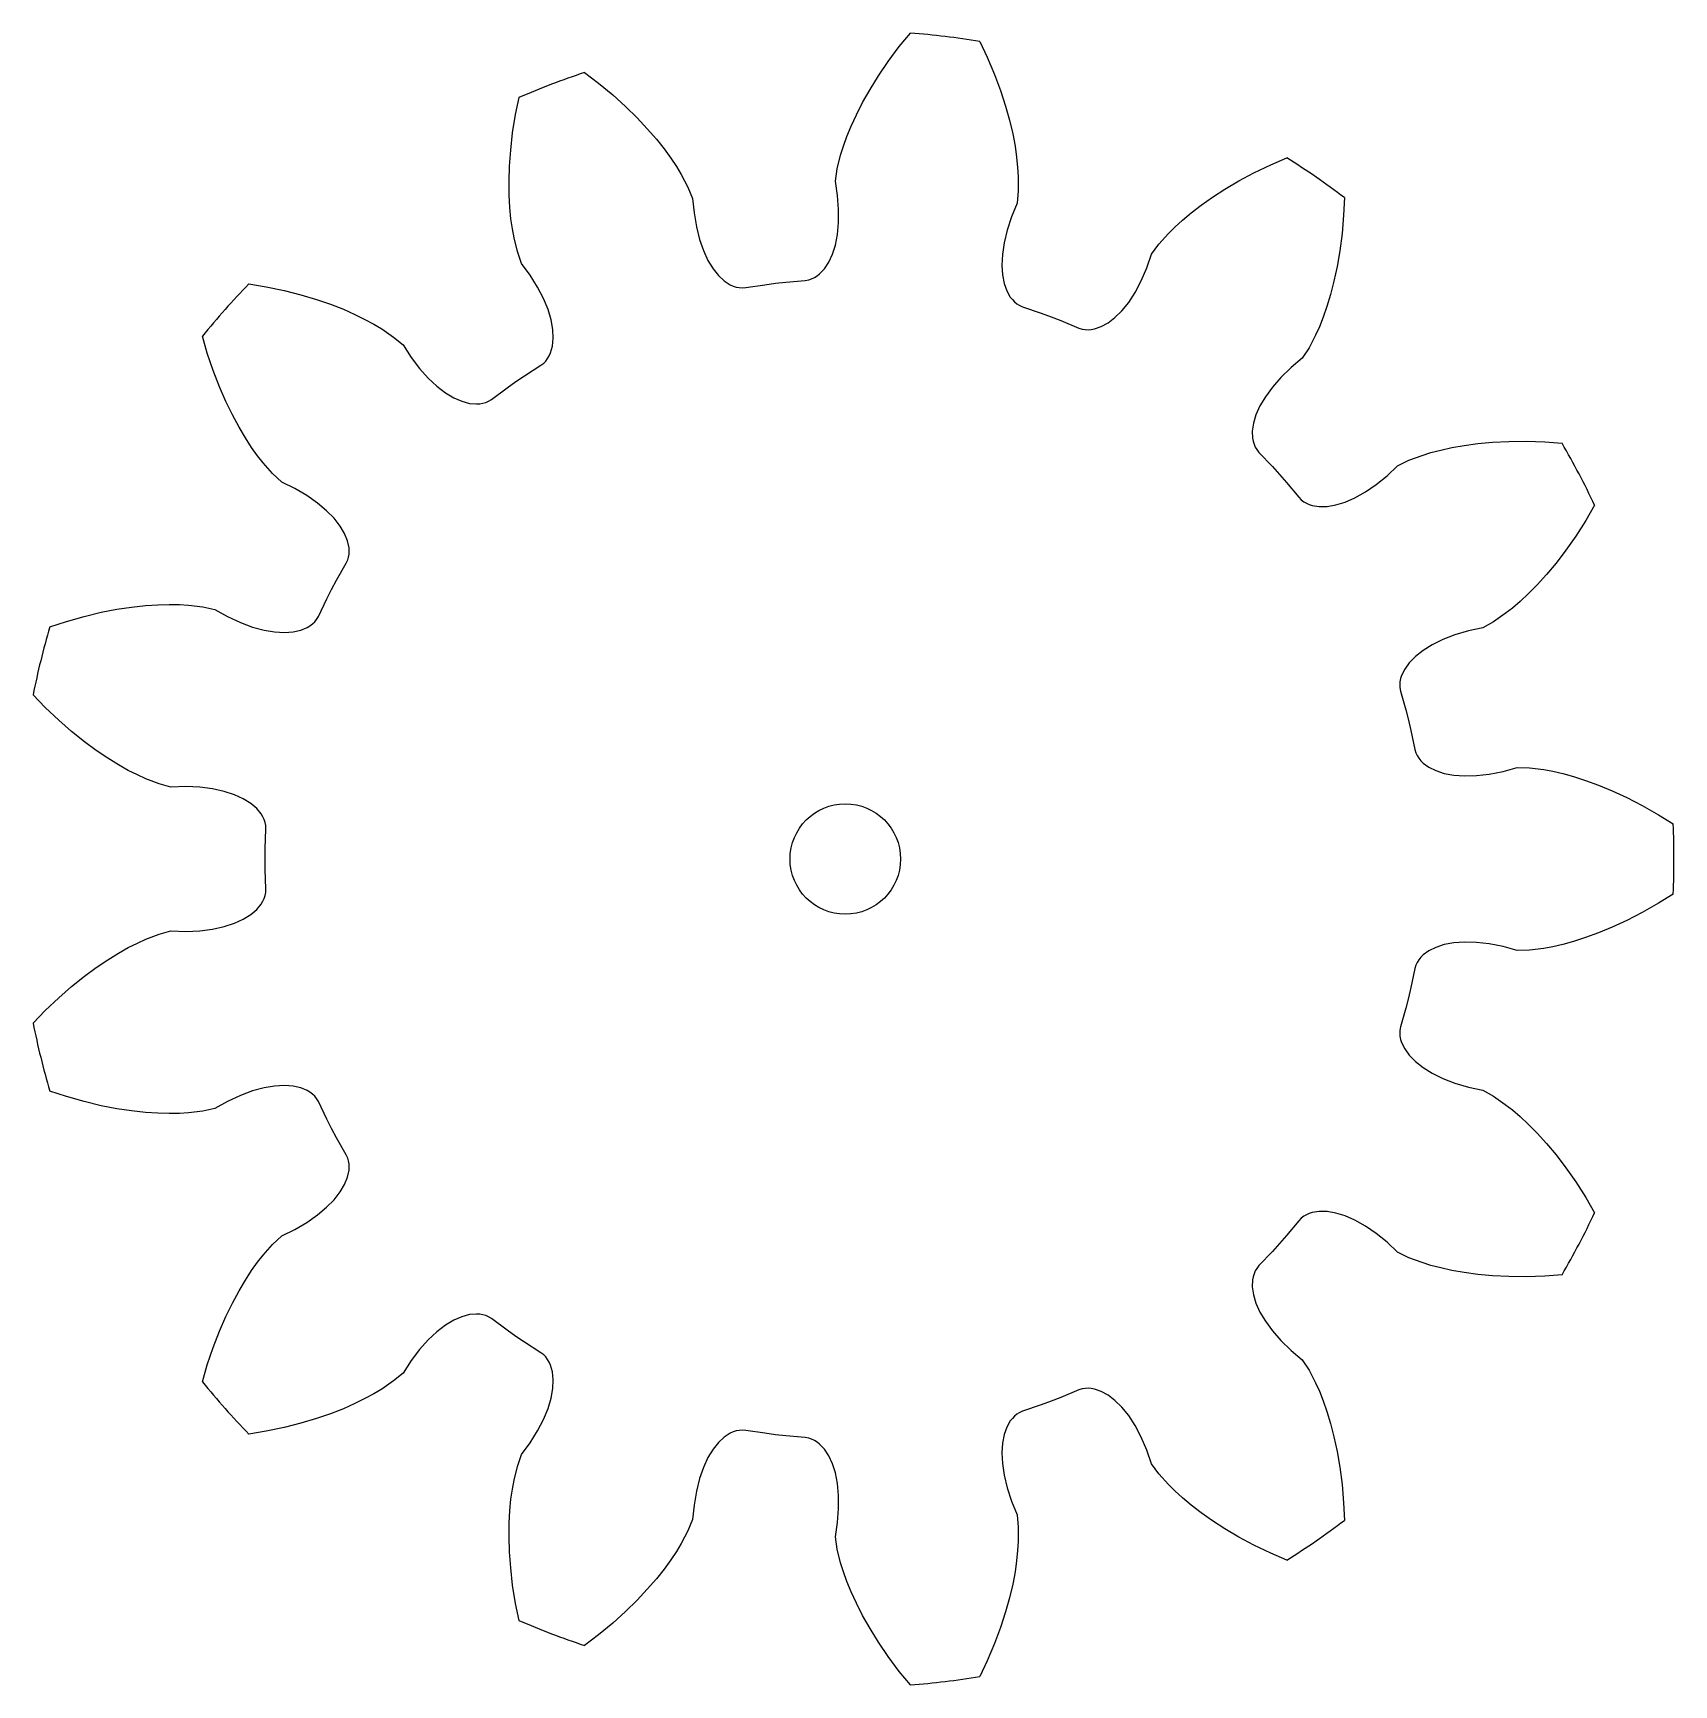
# Model space of a CAD drawing. Extents: x 14.1 to 29, y -7.5 to 7.5.
import ezdxf

# ---------------------------------------------------------------- set-up
doc = ezdxf.new("R2010")
doc.units = 0

msp = doc.modelspace()

# ---------------------------------------------------------------- linework, layer by layer
msp.add_circle((21.5, 0), 0.5)
msp.add_circle((21.5, 0), 0.5)
at = {"layer": 'layer0'}
for p, q in [((21.889, 7.219), (21.989, 7.354)), ((21.989, 7.354), (22.089, 7.477)), ((22.718, 7.4), (22.785, 7.257)), ((21.801, 7.09), (21.889, 7.219)), ((22.785, 7.257), (22.85, 7.102)), ((19.139, 7.119), (19.265, 7.023)), ((21.724, 6.965), (21.801, 7.09)), ((22.85, 7.102), (22.905, 6.956)), ((18.516, 6.738), (18.547, 6.894)), ((19.265, 7.023), (19.395, 6.916)), ((19.395, 6.916), (19.511, 6.812)), ((21.657, 6.848), (21.724, 6.965)), ((22.905, 6.956), (22.95, 6.816)), ((18.489, 6.573), (18.516, 6.738)), ((19.511, 6.812), (19.616, 6.709)), ((21.553, 6.633), (21.6, 6.736)), ((21.6, 6.736), (21.657, 6.848)), ((22.95, 6.816), (22.986, 6.687)), ((19.616, 6.709), (19.708, 6.611)), ((19.708, 6.611), (19.79, 6.517)), ((21.514, 6.539), (21.553, 6.633)), ((22.986, 6.687), (23.015, 6.565)), ((18.472, 6.417), (18.489, 6.573)), ((19.79, 6.517), (19.861, 6.428)), ((21.458, 6.372), (21.483, 6.452)), ((21.483, 6.452), (21.514, 6.539)), ((23.015, 6.565), (23.036, 6.453)), ((23.036, 6.453), (23.051, 6.352)), ((18.461, 6.271), (18.472, 6.417)), ((19.861, 6.428), (19.921, 6.345)), ((19.921, 6.345), (19.972, 6.268)), ((21.427, 6.247), (21.458, 6.372)), ((23.051, 6.352), (23.06, 6.26)), ((25.199, 6.211), (25.35, 6.284)), ((25.35, 6.284), (25.496, 6.347)), ((18.457, 6.137), (18.461, 6.271)), ((18.458, 6.012), (18.457, 6.137)), ((19.972, 6.268), (20.016, 6.197)), ((20.016, 6.197), (20.076, 6.083)), ((21.41, 6.137), (21.427, 6.247)), ((21.43, 6.006), (21.41, 6.137)), ((23.06, 6.26), (23.066, 6.177)), ((23.066, 6.177), (23.066, 6.048)), ((24.935, 6.063), (25.061, 6.138)), ((25.061, 6.138), (25.199, 6.211)), ((18.464, 5.898), (18.458, 6.012)), ((20.076, 6.083), (20.118, 5.98)), ((21.44, 5.878), (21.43, 6.006)), ((23.066, 6.048), (23.056, 5.937)), ((24.72, 5.918), (24.822, 5.99)), ((24.822, 5.99), (24.935, 6.063)), ((26.017, 5.987), (26.01, 5.828)), ((18.474, 5.796), (18.464, 5.898)), ((20.118, 5.98), (20.131, 5.848)), ((20.131, 5.848), (20.152, 5.722)), ((21.439, 5.761), (21.44, 5.878)), ((23.056, 5.937), (23.005, 5.814)), ((24.551, 5.783), (24.63, 5.849)), ((24.63, 5.849), (24.72, 5.918)), ((18.487, 5.705), (18.474, 5.796)), ((18.502, 5.623), (18.487, 5.705)), ((20.152, 5.722), (20.18, 5.608)), ((21.429, 5.654), (21.439, 5.761)), ((22.965, 5.693), (22.938, 5.579)), ((23.005, 5.814), (22.965, 5.693)), ((24.424, 5.662), (24.483, 5.721)), ((24.483, 5.721), (24.551, 5.783)), ((26.01, 5.828), (25.996, 5.661)), ((18.532, 5.498), (18.502, 5.623)), ((20.18, 5.608), (20.216, 5.507)), ((21.384, 5.474), (21.41, 5.558)), ((21.41, 5.558), (21.429, 5.654)), ((22.938, 5.579), (22.922, 5.473)), ((24.272, 5.475), (24.339, 5.566)), ((24.339, 5.566), (24.424, 5.662)), ((25.996, 5.661), (25.976, 5.506)), ((18.569, 5.392), (18.532, 5.498)), ((18.647, 5.285), (18.569, 5.392)), ((20.216, 5.507), (20.257, 5.418)), ((20.257, 5.418), (20.303, 5.343)), ((21.311, 5.343), (21.35, 5.403)), ((21.35, 5.403), (21.384, 5.474)), ((22.922, 5.473), (22.917, 5.375)), ((24.229, 5.35), (24.272, 5.475)), ((25.976, 5.506), (25.951, 5.362)), ((18.715, 5.177), (18.647, 5.285)), ((20.303, 5.343), (20.352, 5.281)), ((20.352, 5.281), (20.404, 5.233)), ((20.962, 5.222), (21.137, 5.238)), ((21.137, 5.238), (21.17, 5.243)), ((21.17, 5.243), (21.195, 5.252)), ((21.195, 5.252), (21.22, 5.263)), ((21.22, 5.263), (21.244, 5.278)), ((21.244, 5.278), (21.268, 5.297)), ((21.268, 5.297), (21.311, 5.343)), ((22.917, 5.375), (22.923, 5.287)), ((22.923, 5.287), (22.938, 5.21)), ((24.179, 5.233), (24.229, 5.35)), ((25.951, 5.362), (25.923, 5.23)), ((16.101, 5.206), (16.258, 5.18)), ((16.258, 5.18), (16.422, 5.146)), ((16.422, 5.146), (16.573, 5.107)), ((16.573, 5.107), (16.714, 5.065)), ((18.769, 5.073), (18.715, 5.177)), ((20.404, 5.233), (20.458, 5.198)), ((20.458, 5.198), (20.485, 5.186)), ((20.485, 5.186), (20.512, 5.177)), ((20.512, 5.177), (20.539, 5.172)), ((20.539, 5.172), (20.566, 5.17)), ((20.566, 5.17), (20.599, 5.172)), ((20.599, 5.172), (20.772, 5.199)), ((20.772, 5.199), (20.867, 5.212)), ((20.867, 5.212), (20.962, 5.222)), ((22.938, 5.21), (22.962, 5.143)), ((22.962, 5.143), (22.993, 5.087)), ((22.993, 5.087), (23.012, 5.064)), ((24.065, 5.039), (24.123, 5.129)), ((24.123, 5.129), (24.179, 5.233)), ((25.892, 5.109), (25.859, 5)), ((25.923, 5.23), (25.892, 5.109)), ((16.714, 5.065), (16.841, 5.021)), ((16.841, 5.021), (16.958, 4.976)), ((16.958, 4.976), (17.062, 4.93)), ((18.81, 4.973), (18.769, 5.073)), ((18.837, 4.88), (18.81, 4.973)), ((23.012, 5.064), (23.031, 5.043)), ((23.031, 5.043), (23.053, 5.026)), ((23.053, 5.026), (23.075, 5.012)), ((23.075, 5.012), (23.105, 4.999)), ((23.105, 4.999), (23.272, 4.942)), ((23.272, 4.942), (23.362, 4.909)), ((23.941, 4.901), (24.004, 4.963)), ((24.004, 4.963), (24.065, 5.039)), ((25.859, 5), (25.825, 4.904)), ((17.062, 4.93), (17.153, 4.885)), ((17.153, 4.885), (17.234, 4.84)), ((17.234, 4.84), (17.306, 4.798)), ((17.306, 4.798), (17.412, 4.724)), ((18.853, 4.793), (18.837, 4.88)), ((18.857, 4.714), (18.853, 4.793)), ((23.362, 4.909), (23.451, 4.874)), ((23.451, 4.874), (23.613, 4.806)), ((23.613, 4.806), (23.644, 4.796)), ((23.644, 4.796), (23.671, 4.792)), ((23.671, 4.792), (23.698, 4.79)), ((23.698, 4.79), (23.726, 4.793)), ((23.726, 4.793), (23.756, 4.798)), ((23.756, 4.798), (23.816, 4.819)), ((23.816, 4.819), (23.878, 4.853)), ((23.878, 4.853), (23.941, 4.901)), ((25.791, 4.818), (25.757, 4.742)), ((25.825, 4.904), (25.791, 4.818)), ((15.726, 4.58), (15.681, 4.732)), ((17.412, 4.724), (17.498, 4.653)), ((17.498, 4.653), (17.57, 4.541)), ((18.833, 4.582), (18.85, 4.643)), ((18.85, 4.643), (18.857, 4.714)), ((25.757, 4.742), (25.697, 4.628)), ((15.78, 4.421), (15.726, 4.58)), ((17.57, 4.541), (17.647, 4.44)), ((18.745, 4.469), (18.771, 4.489)), ((18.771, 4.489), (18.79, 4.508)), ((18.79, 4.508), (18.806, 4.53)), ((18.806, 4.53), (18.821, 4.555)), ((18.821, 4.555), (18.833, 4.582)), ((25.636, 4.534), (25.535, 4.449)), ((25.697, 4.628), (25.636, 4.534)), ((15.836, 4.275), (15.78, 4.421)), ((17.647, 4.44), (17.725, 4.352)), ((17.725, 4.352), (17.804, 4.279)), ((18.518, 4.321), (18.597, 4.374)), ((18.597, 4.374), (18.745, 4.469)), ((25.443, 4.36), (25.366, 4.272)), ((25.535, 4.449), (25.443, 4.36)), ((15.895, 4.141), (15.836, 4.275)), ((17.804, 4.279), (17.881, 4.22)), ((17.881, 4.22), (17.957, 4.175)), ((18.298, 4.161), (18.44, 4.266)), ((18.44, 4.266), (18.518, 4.321)), ((25.366, 4.272), (25.303, 4.185)), ((15.954, 4.02), (15.895, 4.141)), ((17.957, 4.175), (18.029, 4.143)), ((18.029, 4.143), (18.098, 4.124)), ((18.098, 4.124), (18.162, 4.119)), ((18.162, 4.119), (18.191, 4.12)), ((18.191, 4.12), (18.219, 4.125)), ((18.219, 4.125), (18.246, 4.133)), ((18.246, 4.133), (18.27, 4.144)), ((18.27, 4.144), (18.298, 4.161)), ((25.253, 4.101), (25.217, 4.02)), ((25.303, 4.185), (25.253, 4.101)), ((16.013, 3.909), (15.954, 4.02)), ((16.071, 3.812), (16.013, 3.909)), ((25.195, 3.945), (25.184, 3.874)), ((25.217, 4.02), (25.195, 3.945)), ((16.127, 3.726), (16.071, 3.812)), ((25.184, 3.874), (25.186, 3.81)), ((25.186, 3.81), (25.192, 3.781)), ((25.192, 3.781), (25.2, 3.754)), ((25.2, 3.754), (25.211, 3.729)), ((26.989, 3.724), (27.101, 3.744)), ((27.101, 3.744), (27.225, 3.761)), ((27.225, 3.761), (27.359, 3.773)), ((27.359, 3.773), (27.506, 3.78)), ((27.506, 3.78), (27.662, 3.781)), ((27.662, 3.781), (27.83, 3.775)), ((27.83, 3.775), (27.988, 3.763)), ((16.181, 3.651), (16.127, 3.726)), ((16.232, 3.586), (16.181, 3.651)), ((25.211, 3.729), (25.224, 3.706)), ((25.224, 3.706), (25.244, 3.68)), ((25.244, 3.68), (25.366, 3.552)), ((26.499, 3.56), (26.6, 3.609)), ((26.6, 3.609), (26.721, 3.654)), ((26.721, 3.654), (26.8, 3.679)), ((26.8, 3.679), (26.889, 3.702)), ((26.889, 3.702), (26.989, 3.724)), ((16.317, 3.489), (16.232, 3.586)), ((16.399, 3.412), (16.317, 3.489)), ((25.366, 3.552), (25.43, 3.481)), ((25.43, 3.481), (25.492, 3.409)), ((26.304, 3.389), (26.403, 3.469)), ((26.403, 3.469), (26.499, 3.56)), ((16.518, 3.354), (16.399, 3.412)), ((16.628, 3.29), (16.518, 3.354)), ((25.492, 3.409), (25.604, 3.274)), ((26.113, 3.27), (26.207, 3.323)), ((26.207, 3.323), (26.304, 3.389)), ((16.724, 3.222), (16.628, 3.29)), ((16.806, 3.153), (16.724, 3.222)), ((16.874, 3.084), (16.806, 3.153)), ((25.604, 3.274), (25.627, 3.25)), ((25.627, 3.25), (25.649, 3.234)), ((25.649, 3.234), (25.673, 3.22)), ((25.673, 3.22), (25.699, 3.209)), ((25.699, 3.209), (25.727, 3.2)), ((25.727, 3.2), (25.79, 3.19)), ((25.79, 3.19), (25.861, 3.192)), ((25.861, 3.192), (25.939, 3.206)), ((25.939, 3.206), (26.023, 3.231)), ((26.023, 3.231), (26.113, 3.27)), ((28.282, 3.202), (28.202, 3.065)), ((16.929, 3.014), (16.874, 3.084)), ((16.969, 2.946), (16.929, 3.014)), ((28.202, 3.065), (28.112, 2.923)), ((16.996, 2.88), (16.969, 2.946)), ((17.009, 2.818), (16.996, 2.88)), ((28.112, 2.923), (28.022, 2.795)), ((16.984, 2.677), (16.997, 2.707)), ((16.997, 2.707), (17.005, 2.732)), ((17.005, 2.732), (17.009, 2.759)), ((17.011, 2.788), (17.009, 2.818)), ((17.009, 2.759), (17.011, 2.788)), ((28.022, 2.795), (27.933, 2.679)), ((16.896, 2.524), (16.984, 2.677)), ((27.847, 2.575), (27.763, 2.483)), ((27.933, 2.679), (27.847, 2.575)), ((16.808, 2.355), (16.851, 2.44)), ((16.851, 2.44), (16.896, 2.524)), ((27.683, 2.402), (27.609, 2.332)), ((27.763, 2.483), (27.683, 2.402)), ((14.764, 2.233), (14.908, 2.261)), ((14.908, 2.261), (15.041, 2.281)), ((15.041, 2.281), (15.166, 2.295)), ((15.166, 2.295), (15.279, 2.302)), ((15.279, 2.302), (15.381, 2.305)), ((15.381, 2.305), (15.473, 2.304)), ((15.473, 2.304), (15.556, 2.299)), ((15.556, 2.299), (15.685, 2.284)), ((15.685, 2.284), (15.794, 2.26)), ((15.794, 2.26), (15.909, 2.195)), ((16.731, 2.196), (16.808, 2.355)), ((27.539, 2.272), (27.473, 2.221)), ((27.609, 2.332), (27.539, 2.272)), ((14.3, 2.101), (14.451, 2.15)), ((14.451, 2.15), (14.612, 2.196)), ((14.612, 2.196), (14.764, 2.233)), ((15.909, 2.195), (16.025, 2.141)), ((16.025, 2.141), (16.135, 2.1)), ((16.135, 2.1), (16.239, 2.071)), ((16.571, 2.071), (16.63, 2.096)), ((16.63, 2.096), (16.655, 2.111)), ((16.655, 2.111), (16.678, 2.128)), ((16.678, 2.128), (16.698, 2.147)), ((16.698, 2.147), (16.715, 2.168)), ((16.715, 2.168), (16.731, 2.196)), ((27.367, 2.147), (27.269, 2.092)), ((27.473, 2.221), (27.367, 2.147)), ((16.239, 2.071), (16.335, 2.055)), ((16.335, 2.055), (16.423, 2.05)), ((16.423, 2.05), (16.502, 2.056)), ((16.502, 2.056), (16.571, 2.071)), ((26.908, 1.986), (26.812, 1.939)), ((27.018, 2.028), (26.908, 1.986)), ((27.14, 2.064), (27.018, 2.028)), ((27.269, 2.092), (27.14, 2.064)), ((26.66, 1.832), (26.604, 1.776)), ((26.729, 1.887), (26.66, 1.832)), ((26.812, 1.939), (26.729, 1.887)), ((26.535, 1.661), (26.526, 1.633)), ((26.563, 1.718), (26.535, 1.661)), ((26.604, 1.776), (26.563, 1.718)), ((26.52, 1.605), (26.518, 1.577)), ((26.518, 1.577), (26.52, 1.551)), ((26.526, 1.633), (26.52, 1.605)), ((26.52, 1.551), (26.526, 1.518)), ((26.526, 1.518), (26.574, 1.349)), ((14.259, 1.372), (14.149, 1.486)), ((14.381, 1.256), (14.259, 1.372)), ((26.574, 1.349), (26.597, 1.256)), ((14.498, 1.153), (14.381, 1.256)), ((26.597, 1.256), (26.619, 1.163)), ((14.613, 1.061), (14.498, 1.153)), ((14.721, 0.982), (14.613, 1.061)), ((26.619, 1.163), (26.656, 0.991)), ((14.825, 0.912), (14.721, 0.982)), ((14.922, 0.852), (14.825, 0.912)), ((26.656, 0.991), (26.665, 0.96)), ((26.665, 0.96), (26.677, 0.936)), ((26.677, 0.936), (26.691, 0.912)), ((26.691, 0.912), (26.709, 0.89)), ((15.011, 0.802), (14.922, 0.852)), ((15.093, 0.761), (15.011, 0.802)), ((15.169, 0.727), (15.093, 0.761)), ((26.709, 0.89), (26.73, 0.869)), ((26.73, 0.869), (26.781, 0.831)), ((26.781, 0.831), (26.845, 0.8)), ((26.845, 0.8), (26.92, 0.775)), ((26.92, 0.775), (27.007, 0.759)), ((27.007, 0.759), (27.104, 0.752)), ((27.104, 0.752), (27.212, 0.755)), ((27.212, 0.755), (27.328, 0.768)), ((27.328, 0.768), (27.453, 0.793)), ((27.453, 0.793), (27.581, 0.829)), ((27.581, 0.829), (27.693, 0.825)), ((27.693, 0.825), (27.821, 0.81)), ((27.821, 0.81), (27.903, 0.794)), ((27.903, 0.794), (27.993, 0.774)), ((27.993, 0.774), (28.091, 0.747)), ((15.29, 0.681), (15.169, 0.727)), ((15.397, 0.651), (15.29, 0.681)), ((15.53, 0.655), (15.397, 0.651)), ((15.657, 0.649), (15.53, 0.655)), ((15.774, 0.634), (15.657, 0.649)), ((15.879, 0.611), (15.774, 0.634)), ((15.971, 0.581), (15.879, 0.611)), ((28.091, 0.747), (28.199, 0.712)), ((28.199, 0.712), (28.317, 0.669)), ((28.317, 0.669), (28.441, 0.618)), ((28.441, 0.618), (28.574, 0.556)), ((16.051, 0.544), (15.971, 0.581)), ((16.119, 0.503), (16.051, 0.544)), ((16.173, 0.457), (16.119, 0.503)), ((16.214, 0.408), (16.173, 0.457)), ((28.574, 0.556), (28.713, 0.484)), ((28.713, 0.484), (28.859, 0.401)), ((16.229, 0.382), (16.214, 0.408)), ((16.241, 0.357), (16.229, 0.382)), ((16.25, 0.33), (16.241, 0.357)), ((16.255, 0.304), (16.25, 0.33)), ((16.257, 0.271), (16.255, 0.304)), ((28.859, 0.401), (28.993, 0.317)), ((16.251, 0.096), (16.257, 0.271)), ((16.25, 0), (16.251, 0.096)), ((16.251, -0.096), (16.25, 0)), ((16.257, -0.271), (16.251, -0.096)), ((16.255, -0.304), (16.257, -0.271)), ((16.173, -0.457), (16.214, -0.408)), ((16.214, -0.408), (16.229, -0.382)), ((16.229, -0.382), (16.241, -0.357)), ((16.241, -0.357), (16.25, -0.33)), ((16.25, -0.33), (16.255, -0.304)), ((28.859, -0.401), (28.713, -0.484)), ((28.993, -0.317), (28.859, -0.401)), ((15.879, -0.611), (15.971, -0.581)), ((15.971, -0.581), (16.051, -0.544)), ((16.051, -0.544), (16.119, -0.503)), ((16.119, -0.503), (16.173, -0.457)), ((28.574, -0.556), (28.441, -0.618)), ((28.713, -0.484), (28.574, -0.556)), ((15.093, -0.761), (15.169, -0.727)), ((15.169, -0.727), (15.29, -0.681)), ((15.29, -0.681), (15.397, -0.651)), ((15.397, -0.651), (15.53, -0.655)), ((15.53, -0.655), (15.657, -0.649)), ((15.657, -0.649), (15.774, -0.634)), ((15.774, -0.634), (15.879, -0.611)), ((28.091, -0.747), (27.993, -0.774)), ((28.199, -0.712), (28.091, -0.747)), ((28.317, -0.669), (28.199, -0.712)), ((28.441, -0.618), (28.317, -0.669)), ((14.825, -0.912), (14.922, -0.852)), ((14.922, -0.852), (15.011, -0.802)), ((15.011, -0.802), (15.093, -0.761)), ((26.709, -0.89), (26.691, -0.912)), ((26.73, -0.869), (26.709, -0.89)), ((26.781, -0.831), (26.73, -0.869)), ((26.845, -0.8), (26.781, -0.831)), ((26.92, -0.775), (26.845, -0.8)), ((27.007, -0.759), (26.92, -0.775)), ((27.104, -0.752), (27.007, -0.759)), ((27.212, -0.755), (27.104, -0.752)), ((27.328, -0.768), (27.212, -0.755)), ((27.453, -0.793), (27.328, -0.768)), ((27.581, -0.829), (27.453, -0.793)), ((27.693, -0.825), (27.581, -0.829)), ((27.821, -0.81), (27.693, -0.825)), ((27.903, -0.794), (27.821, -0.81)), ((27.993, -0.774), (27.903, -0.794)), ((14.613, -1.061), (14.721, -0.982)), ((14.721, -0.982), (14.825, -0.912)), ((26.656, -0.991), (26.619, -1.163)), ((26.665, -0.96), (26.656, -0.991)), ((26.677, -0.936), (26.665, -0.96)), ((26.691, -0.912), (26.677, -0.936)), ((14.381, -1.256), (14.498, -1.153)), ((14.498, -1.153), (14.613, -1.061)), ((26.619, -1.163), (26.597, -1.256)), ((14.259, -1.372), (14.381, -1.256)), ((26.597, -1.256), (26.574, -1.349)), ((14.149, -1.486), (14.259, -1.372)), ((26.574, -1.349), (26.526, -1.518)), ((26.52, -1.551), (26.518, -1.577)), ((26.518, -1.577), (26.52, -1.605)), ((26.526, -1.518), (26.52, -1.551)), ((26.52, -1.605), (26.526, -1.633)), ((26.526, -1.633), (26.535, -1.661)), ((26.535, -1.661), (26.563, -1.718)), ((26.563, -1.718), (26.604, -1.776)), ((26.604, -1.776), (26.66, -1.832)), ((26.66, -1.832), (26.729, -1.887)), ((26.729, -1.887), (26.812, -1.939)), ((26.812, -1.939), (26.908, -1.986)), ((16.239, -2.071), (16.135, -2.1)), ((16.335, -2.055), (16.239, -2.071)), ((16.423, -2.05), (16.335, -2.055)), ((16.502, -2.056), (16.423, -2.05)), ((16.571, -2.071), (16.502, -2.056)), ((16.63, -2.096), (16.571, -2.071)), ((26.908, -1.986), (27.018, -2.028)), ((27.018, -2.028), (27.14, -2.064)), ((27.14, -2.064), (27.269, -2.092)), ((27.269, -2.092), (27.367, -2.147)), ((14.451, -2.15), (14.3, -2.101)), ((14.612, -2.196), (14.451, -2.15)), ((14.764, -2.233), (14.612, -2.196)), ((14.908, -2.261), (14.764, -2.233)), ((15.909, -2.195), (15.794, -2.26)), ((16.025, -2.141), (15.909, -2.195)), ((16.135, -2.1), (16.025, -2.141)), ((16.655, -2.111), (16.63, -2.096)), ((16.678, -2.128), (16.655, -2.111)), ((16.698, -2.147), (16.678, -2.128)), ((16.715, -2.168), (16.698, -2.147)), ((16.731, -2.196), (16.715, -2.168)), ((16.808, -2.355), (16.731, -2.196)), ((27.367, -2.147), (27.473, -2.221)), ((27.473, -2.221), (27.539, -2.272)), ((15.041, -2.281), (14.908, -2.261)), ((15.166, -2.295), (15.041, -2.281)), ((15.279, -2.302), (15.166, -2.295)), ((15.381, -2.305), (15.279, -2.302)), ((15.473, -2.304), (15.381, -2.305)), ((15.556, -2.299), (15.473, -2.304)), ((15.685, -2.284), (15.556, -2.299)), ((15.794, -2.26), (15.685, -2.284)), ((16.851, -2.44), (16.808, -2.355)), ((27.539, -2.272), (27.609, -2.332)), ((27.609, -2.332), (27.683, -2.402)), ((16.896, -2.524), (16.851, -2.44)), ((16.984, -2.677), (16.896, -2.524)), ((27.683, -2.402), (27.763, -2.483)), ((27.763, -2.483), (27.847, -2.575)), ((16.997, -2.707), (16.984, -2.677)), ((27.847, -2.575), (27.933, -2.679)), ((27.933, -2.679), (28.022, -2.795)), ((16.996, -2.88), (17.009, -2.818)), ((17.005, -2.732), (16.997, -2.707)), ((17.009, -2.759), (17.005, -2.732)), ((17.011, -2.788), (17.009, -2.759)), ((17.009, -2.818), (17.011, -2.788)), ((28.022, -2.795), (28.112, -2.923)), ((16.929, -3.014), (16.969, -2.946)), ((16.969, -2.946), (16.996, -2.88)), ((28.112, -2.923), (28.202, -3.065)), ((16.806, -3.153), (16.874, -3.084)), ((16.874, -3.084), (16.929, -3.014)), ((28.202, -3.065), (28.282, -3.202)), ((16.518, -3.354), (16.628, -3.29)), ((16.628, -3.29), (16.724, -3.222)), ((16.724, -3.222), (16.806, -3.153)), ((25.604, -3.274), (25.492, -3.409)), ((25.627, -3.25), (25.604, -3.274)), ((25.649, -3.234), (25.627, -3.25)), ((25.673, -3.22), (25.649, -3.234)), ((25.699, -3.209), (25.673, -3.22)), ((25.727, -3.2), (25.699, -3.209)), ((25.79, -3.19), (25.727, -3.2)), ((25.861, -3.192), (25.79, -3.19)), ((25.939, -3.206), (25.861, -3.192)), ((26.023, -3.231), (25.939, -3.206)), ((26.113, -3.27), (26.023, -3.231)), ((26.207, -3.323), (26.113, -3.27)), ((16.317, -3.489), (16.399, -3.412)), ((16.399, -3.412), (16.518, -3.354)), ((25.492, -3.409), (25.43, -3.481)), ((26.304, -3.389), (26.207, -3.323)), ((26.403, -3.469), (26.304, -3.389)), ((16.181, -3.651), (16.232, -3.586)), ((16.232, -3.586), (16.317, -3.489)), ((25.366, -3.552), (25.244, -3.68)), ((25.43, -3.481), (25.366, -3.552)), ((26.499, -3.56), (26.403, -3.469)), ((26.6, -3.609), (26.499, -3.56)), ((16.071, -3.812), (16.127, -3.726)), ((16.127, -3.726), (16.181, -3.651)), ((25.211, -3.729), (25.2, -3.754)), ((25.224, -3.706), (25.211, -3.729)), ((25.244, -3.68), (25.224, -3.706)), ((26.721, -3.654), (26.6, -3.609)), ((26.8, -3.679), (26.721, -3.654)), ((26.889, -3.702), (26.8, -3.679)), ((26.989, -3.724), (26.889, -3.702)), ((27.101, -3.744), (26.989, -3.724)), ((16.013, -3.909), (16.071, -3.812)), ((25.186, -3.81), (25.184, -3.874)), ((25.184, -3.874), (25.195, -3.945)), ((25.192, -3.781), (25.186, -3.81)), ((25.2, -3.754), (25.192, -3.781)), ((27.225, -3.761), (27.101, -3.744)), ((27.359, -3.773), (27.225, -3.761)), ((27.506, -3.78), (27.359, -3.773)), ((27.662, -3.781), (27.506, -3.78)), ((27.83, -3.775), (27.662, -3.781)), ((27.988, -3.763), (27.83, -3.775)), ((15.895, -4.141), (15.954, -4.02)), ((15.954, -4.02), (16.013, -3.909)), ((25.195, -3.945), (25.217, -4.02)), ((25.217, -4.02), (25.253, -4.101)), ((15.836, -4.275), (15.895, -4.141)), ((17.957, -4.175), (17.881, -4.22)), ((18.029, -4.143), (17.957, -4.175)), ((18.098, -4.124), (18.029, -4.143)), ((18.162, -4.119), (18.098, -4.124)), ((18.191, -4.12), (18.162, -4.119)), ((18.219, -4.125), (18.191, -4.12)), ((18.246, -4.133), (18.219, -4.125)), ((18.27, -4.144), (18.246, -4.133)), ((18.298, -4.161), (18.27, -4.144)), ((18.44, -4.266), (18.298, -4.161)), ((25.253, -4.101), (25.303, -4.185)), ((25.303, -4.185), (25.366, -4.272)), ((15.78, -4.421), (15.836, -4.275)), ((17.804, -4.279), (17.725, -4.352)), ((17.881, -4.22), (17.804, -4.279)), ((18.518, -4.321), (18.44, -4.266)), ((18.597, -4.374), (18.518, -4.321)), ((25.366, -4.272), (25.443, -4.36)), ((15.726, -4.58), (15.78, -4.421)), ((17.647, -4.44), (17.57, -4.541)), ((17.725, -4.352), (17.647, -4.44)), ((18.745, -4.469), (18.597, -4.374)), ((18.771, -4.489), (18.745, -4.469)), ((25.443, -4.36), (25.535, -4.449)), ((25.535, -4.449), (25.636, -4.534)), ((15.681, -4.732), (15.726, -4.58)), ((17.57, -4.541), (17.498, -4.653)), ((18.79, -4.508), (18.771, -4.489)), ((18.806, -4.53), (18.79, -4.508)), ((18.821, -4.555), (18.806, -4.53)), ((18.833, -4.582), (18.821, -4.555)), ((18.85, -4.643), (18.833, -4.582)), ((25.636, -4.534), (25.697, -4.628)), ((25.697, -4.628), (25.757, -4.742)), ((17.412, -4.724), (17.306, -4.798)), ((17.498, -4.653), (17.412, -4.724)), ((18.857, -4.714), (18.85, -4.643)), ((18.853, -4.793), (18.857, -4.714)), ((25.757, -4.742), (25.791, -4.818)), ((17.062, -4.93), (16.958, -4.976)), ((17.153, -4.885), (17.062, -4.93)), ((17.234, -4.84), (17.153, -4.885)), ((17.306, -4.798), (17.234, -4.84)), ((18.81, -4.973), (18.837, -4.88)), ((18.837, -4.88), (18.853, -4.793)), ((23.362, -4.909), (23.272, -4.942)), ((23.451, -4.874), (23.362, -4.909)), ((23.613, -4.806), (23.451, -4.874)), ((23.644, -4.796), (23.613, -4.806)), ((23.671, -4.792), (23.644, -4.796)), ((23.698, -4.79), (23.671, -4.792)), ((23.726, -4.793), (23.698, -4.79)), ((23.756, -4.798), (23.726, -4.793)), ((23.816, -4.819), (23.756, -4.798)), ((23.878, -4.853), (23.816, -4.819)), ((23.941, -4.901), (23.878, -4.853)), ((24.004, -4.963), (23.941, -4.901)), ((25.791, -4.818), (25.825, -4.904)), ((25.825, -4.904), (25.859, -5)), ((16.714, -5.065), (16.573, -5.107)), ((16.841, -5.021), (16.714, -5.065)), ((16.958, -4.976), (16.841, -5.021)), ((18.715, -5.177), (18.769, -5.073)), ((18.769, -5.073), (18.81, -4.973)), ((23.012, -5.064), (22.993, -5.087)), ((23.031, -5.043), (23.012, -5.064)), ((23.053, -5.026), (23.031, -5.043)), ((23.075, -5.012), (23.053, -5.026)), ((23.105, -4.999), (23.075, -5.012)), ((23.272, -4.942), (23.105, -4.999)), ((24.065, -5.039), (24.004, -4.963)), ((24.123, -5.129), (24.065, -5.039)), ((25.859, -5), (25.892, -5.109)), ((16.258, -5.18), (16.101, -5.206)), ((16.422, -5.146), (16.258, -5.18)), ((16.573, -5.107), (16.422, -5.146)), ((18.647, -5.285), (18.715, -5.177)), ((20.404, -5.233), (20.352, -5.281)), ((20.458, -5.198), (20.404, -5.233)), ((20.485, -5.186), (20.458, -5.198)), ((20.512, -5.177), (20.485, -5.186)), ((20.539, -5.172), (20.512, -5.177)), ((20.566, -5.17), (20.539, -5.172)), ((20.599, -5.172), (20.566, -5.17)), ((20.772, -5.199), (20.599, -5.172)), ((20.867, -5.212), (20.772, -5.199)), ((20.962, -5.222), (20.867, -5.212)), ((21.137, -5.238), (20.962, -5.222)), ((22.938, -5.21), (22.923, -5.287)), ((22.962, -5.143), (22.938, -5.21)), ((22.993, -5.087), (22.962, -5.143)), ((24.179, -5.233), (24.123, -5.129)), ((24.229, -5.35), (24.179, -5.233)), ((25.892, -5.109), (25.923, -5.23)), ((25.923, -5.23), (25.951, -5.362)), ((18.569, -5.392), (18.647, -5.285)), ((20.303, -5.343), (20.257, -5.418)), ((20.352, -5.281), (20.303, -5.343)), ((21.17, -5.243), (21.137, -5.238)), ((21.195, -5.252), (21.17, -5.243)), ((21.22, -5.263), (21.195, -5.252)), ((21.244, -5.278), (21.22, -5.263)), ((21.268, -5.297), (21.244, -5.278)), ((21.311, -5.343), (21.268, -5.297)), ((21.35, -5.403), (21.311, -5.343)), ((22.923, -5.287), (22.917, -5.375)), ((22.917, -5.375), (22.922, -5.473)), ((24.272, -5.475), (24.229, -5.35)), ((25.951, -5.362), (25.976, -5.506)), ((18.502, -5.623), (18.532, -5.498)), ((18.532, -5.498), (18.569, -5.392)), ((20.216, -5.507), (20.18, -5.608)), ((20.257, -5.418), (20.216, -5.507)), ((21.384, -5.474), (21.35, -5.403)), ((21.41, -5.558), (21.384, -5.474)), ((22.922, -5.473), (22.938, -5.579)), ((24.339, -5.566), (24.272, -5.475)), ((25.976, -5.506), (25.996, -5.661)), ((18.487, -5.705), (18.502, -5.623)), ((20.18, -5.608), (20.152, -5.722)), ((21.429, -5.654), (21.41, -5.558)), ((21.439, -5.761), (21.429, -5.654)), ((22.938, -5.579), (22.965, -5.693)), ((24.424, -5.662), (24.339, -5.566)), ((24.483, -5.721), (24.424, -5.662)), ((25.996, -5.661), (26.01, -5.828)), ((18.464, -5.898), (18.474, -5.796)), ((18.474, -5.796), (18.487, -5.705)), ((20.152, -5.722), (20.131, -5.848)), ((21.44, -5.878), (21.439, -5.761)), ((22.965, -5.693), (23.005, -5.814)), ((23.005, -5.814), (23.056, -5.937)), ((24.551, -5.783), (24.483, -5.721)), ((24.63, -5.849), (24.551, -5.783)), ((26.01, -5.828), (26.017, -5.987)), ((18.458, -6.012), (18.464, -5.898)), ((20.118, -5.98), (20.076, -6.083)), ((20.131, -5.848), (20.118, -5.98)), ((21.43, -6.006), (21.44, -5.878)), ((23.056, -5.937), (23.066, -6.048)), ((24.72, -5.918), (24.63, -5.849)), ((24.822, -5.99), (24.72, -5.918)), ((18.457, -6.137), (18.458, -6.012)), ((20.076, -6.083), (20.016, -6.197)), ((21.41, -6.137), (21.43, -6.006)), ((23.066, -6.048), (23.066, -6.177)), ((24.935, -6.063), (24.822, -5.99)), ((25.061, -6.138), (24.935, -6.063)), ((18.461, -6.271), (18.457, -6.137)), ((18.472, -6.417), (18.461, -6.271)), ((19.972, -6.268), (19.921, -6.345)), ((20.016, -6.197), (19.972, -6.268)), ((21.427, -6.247), (21.41, -6.137)), ((21.458, -6.372), (21.427, -6.247)), ((23.06, -6.26), (23.051, -6.352)), ((23.066, -6.177), (23.06, -6.26)), ((25.199, -6.211), (25.061, -6.138)), ((25.35, -6.284), (25.199, -6.211)), ((18.489, -6.573), (18.472, -6.417)), ((19.861, -6.428), (19.79, -6.517)), ((19.921, -6.345), (19.861, -6.428)), ((21.483, -6.452), (21.458, -6.372)), ((23.051, -6.352), (23.036, -6.453)), ((25.496, -6.347), (25.35, -6.284)), ((18.516, -6.738), (18.489, -6.573)), ((19.79, -6.517), (19.708, -6.611)), ((21.514, -6.539), (21.483, -6.452)), ((21.553, -6.633), (21.514, -6.539)), ((23.015, -6.565), (22.986, -6.687)), ((23.036, -6.453), (23.015, -6.565)), ((19.616, -6.709), (19.511, -6.812)), ((19.708, -6.611), (19.616, -6.709)), ((21.6, -6.736), (21.553, -6.633)), ((22.986, -6.687), (22.95, -6.816)), ((18.547, -6.894), (18.516, -6.738)), ((19.511, -6.812), (19.395, -6.916)), ((21.657, -6.848), (21.6, -6.736)), ((21.724, -6.965), (21.657, -6.848)), ((22.95, -6.816), (22.905, -6.956)), ((19.265, -7.023), (19.139, -7.119)), ((19.395, -6.916), (19.265, -7.023)), ((21.801, -7.09), (21.724, -6.965)), ((22.905, -6.956), (22.85, -7.102)), ((21.889, -7.219), (21.801, -7.09)), ((22.85, -7.102), (22.785, -7.257)), ((21.989, -7.354), (21.889, -7.219)), ((22.785, -7.257), (22.718, -7.4)), ((22.089, -7.477), (21.989, -7.354))]:
    msp.add_line(p, q, dxfattribs=at)
for start, end in [(80.6555, 85.4984), (108.3478, 113.1907), (52.9632, 57.8061), (136.0401, 140.883), (25.2709, 30.1138), (163.7324, 168.5753), (357.5786, 362.4214), (191.4247, 196.2676), (329.8862, 334.7291), (219.117, 223.9599), (302.1939, 307.0368), (246.8093, 251.6522), (274.5016, 279.3445)]:
    msp.add_arc((21.5, 0), 7.5, start, end, dxfattribs=at)
at = {"layer": 'layer1'}
for p, q in [((21.889, 7.219), (21.989, 7.354)), ((21.989, 7.354), (22.089, 7.477)), ((22.718, 7.4), (22.785, 7.257)), ((21.801, 7.09), (21.889, 7.219)), ((22.785, 7.257), (22.85, 7.102)), ((19.139, 7.119), (19.265, 7.023)), ((21.724, 6.965), (21.801, 7.09)), ((22.85, 7.102), (22.905, 6.956)), ((18.516, 6.738), (18.547, 6.894)), ((19.265, 7.023), (19.395, 6.916)), ((19.395, 6.916), (19.511, 6.812)), ((21.657, 6.848), (21.724, 6.965)), ((22.905, 6.956), (22.95, 6.816)), ((18.489, 6.573), (18.516, 6.738)), ((19.511, 6.812), (19.616, 6.709)), ((21.553, 6.633), (21.6, 6.736)), ((21.6, 6.736), (21.657, 6.848)), ((22.95, 6.816), (22.986, 6.687)), ((19.616, 6.709), (19.708, 6.611)), ((19.708, 6.611), (19.79, 6.517)), ((21.514, 6.539), (21.553, 6.633)), ((22.986, 6.687), (23.015, 6.565)), ((18.472, 6.417), (18.489, 6.573)), ((19.79, 6.517), (19.861, 6.428)), ((21.458, 6.372), (21.483, 6.452)), ((21.483, 6.452), (21.514, 6.539)), ((23.015, 6.565), (23.036, 6.453)), ((23.036, 6.453), (23.051, 6.352)), ((18.461, 6.271), (18.472, 6.417)), ((19.861, 6.428), (19.921, 6.345)), ((19.921, 6.345), (19.972, 6.268)), ((21.427, 6.247), (21.458, 6.372)), ((23.051, 6.352), (23.06, 6.26)), ((25.199, 6.211), (25.35, 6.284)), ((25.35, 6.284), (25.496, 6.347)), ((18.457, 6.137), (18.461, 6.271)), ((18.458, 6.012), (18.457, 6.137)), ((19.972, 6.268), (20.016, 6.197)), ((20.016, 6.197), (20.076, 6.083)), ((21.41, 6.137), (21.427, 6.247)), ((21.43, 6.006), (21.41, 6.137)), ((23.06, 6.26), (23.066, 6.177)), ((23.066, 6.177), (23.066, 6.048)), ((24.935, 6.063), (25.061, 6.138)), ((25.061, 6.138), (25.199, 6.211)), ((18.464, 5.898), (18.458, 6.012)), ((20.076, 6.083), (20.118, 5.98)), ((21.44, 5.878), (21.43, 6.006)), ((23.066, 6.048), (23.056, 5.937)), ((24.72, 5.918), (24.822, 5.99)), ((24.822, 5.99), (24.935, 6.063)), ((26.017, 5.987), (26.01, 5.828)), ((18.474, 5.796), (18.464, 5.898)), ((20.118, 5.98), (20.131, 5.848)), ((20.131, 5.848), (20.152, 5.722)), ((21.439, 5.761), (21.44, 5.878)), ((23.056, 5.937), (23.005, 5.814)), ((24.551, 5.783), (24.63, 5.849)), ((24.63, 5.849), (24.72, 5.918)), ((18.487, 5.705), (18.474, 5.796)), ((18.502, 5.623), (18.487, 5.705)), ((20.152, 5.722), (20.18, 5.608)), ((21.429, 5.654), (21.439, 5.761)), ((22.965, 5.693), (22.938, 5.579)), ((23.005, 5.814), (22.965, 5.693)), ((24.424, 5.662), (24.483, 5.721)), ((24.483, 5.721), (24.551, 5.783)), ((26.01, 5.828), (25.996, 5.661)), ((18.532, 5.498), (18.502, 5.623)), ((20.18, 5.608), (20.216, 5.507)), ((21.384, 5.474), (21.41, 5.558)), ((21.41, 5.558), (21.429, 5.654)), ((22.938, 5.579), (22.922, 5.473)), ((24.272, 5.475), (24.339, 5.566)), ((24.339, 5.566), (24.424, 5.662)), ((25.996, 5.661), (25.976, 5.506)), ((18.569, 5.392), (18.532, 5.498)), ((18.647, 5.285), (18.569, 5.392)), ((20.216, 5.507), (20.257, 5.418)), ((20.257, 5.418), (20.303, 5.343)), ((21.311, 5.343), (21.35, 5.403)), ((21.35, 5.403), (21.384, 5.474)), ((22.922, 5.473), (22.917, 5.375)), ((24.229, 5.35), (24.272, 5.475)), ((25.976, 5.506), (25.951, 5.362)), ((18.715, 5.177), (18.647, 5.285)), ((20.303, 5.343), (20.352, 5.281)), ((20.352, 5.281), (20.404, 5.233)), ((20.962, 5.222), (21.137, 5.238)), ((21.137, 5.238), (21.17, 5.243)), ((21.17, 5.243), (21.195, 5.252)), ((21.195, 5.252), (21.22, 5.263)), ((21.22, 5.263), (21.244, 5.278)), ((21.244, 5.278), (21.268, 5.297)), ((21.268, 5.297), (21.311, 5.343)), ((22.917, 5.375), (22.923, 5.287)), ((22.923, 5.287), (22.938, 5.21)), ((24.179, 5.233), (24.229, 5.35)), ((25.951, 5.362), (25.923, 5.23)), ((16.101, 5.206), (16.258, 5.18)), ((16.258, 5.18), (16.422, 5.146)), ((16.422, 5.146), (16.573, 5.107)), ((16.573, 5.107), (16.714, 5.065)), ((18.769, 5.073), (18.715, 5.177)), ((20.404, 5.233), (20.458, 5.198)), ((20.458, 5.198), (20.485, 5.186)), ((20.485, 5.186), (20.512, 5.177)), ((20.512, 5.177), (20.539, 5.172)), ((20.539, 5.172), (20.566, 5.17)), ((20.566, 5.17), (20.599, 5.172)), ((20.599, 5.172), (20.772, 5.199)), ((20.772, 5.199), (20.867, 5.212)), ((20.867, 5.212), (20.962, 5.222)), ((22.938, 5.21), (22.962, 5.143)), ((22.962, 5.143), (22.993, 5.087)), ((22.993, 5.087), (23.012, 5.064)), ((24.065, 5.039), (24.123, 5.129)), ((24.123, 5.129), (24.179, 5.233)), ((25.892, 5.109), (25.859, 5)), ((25.923, 5.23), (25.892, 5.109)), ((16.714, 5.065), (16.841, 5.021)), ((16.841, 5.021), (16.958, 4.976)), ((16.958, 4.976), (17.062, 4.93)), ((18.81, 4.973), (18.769, 5.073)), ((18.837, 4.88), (18.81, 4.973)), ((23.012, 5.064), (23.031, 5.043)), ((23.031, 5.043), (23.053, 5.026)), ((23.053, 5.026), (23.075, 5.012)), ((23.075, 5.012), (23.105, 4.999)), ((23.105, 4.999), (23.272, 4.942)), ((23.272, 4.942), (23.362, 4.909)), ((23.941, 4.901), (24.004, 4.963)), ((24.004, 4.963), (24.065, 5.039)), ((25.859, 5), (25.825, 4.904)), ((17.062, 4.93), (17.153, 4.885)), ((17.153, 4.885), (17.234, 4.84)), ((17.234, 4.84), (17.306, 4.798)), ((17.306, 4.798), (17.412, 4.724)), ((18.853, 4.793), (18.837, 4.88)), ((18.857, 4.714), (18.853, 4.793)), ((23.362, 4.909), (23.451, 4.874)), ((23.451, 4.874), (23.613, 4.806)), ((23.613, 4.806), (23.644, 4.796)), ((23.644, 4.796), (23.671, 4.792)), ((23.671, 4.792), (23.698, 4.79)), ((23.698, 4.79), (23.726, 4.793)), ((23.726, 4.793), (23.756, 4.798)), ((23.756, 4.798), (23.816, 4.819)), ((23.816, 4.819), (23.878, 4.853)), ((23.878, 4.853), (23.941, 4.901)), ((25.791, 4.818), (25.757, 4.742)), ((25.825, 4.904), (25.791, 4.818)), ((15.726, 4.58), (15.681, 4.732)), ((17.412, 4.724), (17.498, 4.653)), ((17.498, 4.653), (17.57, 4.541)), ((18.833, 4.582), (18.85, 4.643)), ((18.85, 4.643), (18.857, 4.714)), ((25.757, 4.742), (25.697, 4.628)), ((15.78, 4.421), (15.726, 4.58)), ((17.57, 4.541), (17.647, 4.44)), ((18.745, 4.469), (18.771, 4.489)), ((18.771, 4.489), (18.79, 4.508)), ((18.79, 4.508), (18.806, 4.53)), ((18.806, 4.53), (18.821, 4.555)), ((18.821, 4.555), (18.833, 4.582)), ((25.636, 4.534), (25.535, 4.449)), ((25.697, 4.628), (25.636, 4.534)), ((15.836, 4.275), (15.78, 4.421)), ((17.647, 4.44), (17.725, 4.352)), ((17.725, 4.352), (17.804, 4.279)), ((18.518, 4.321), (18.597, 4.374)), ((18.597, 4.374), (18.745, 4.469)), ((25.443, 4.36), (25.366, 4.272)), ((25.535, 4.449), (25.443, 4.36)), ((15.895, 4.141), (15.836, 4.275)), ((17.804, 4.279), (17.881, 4.22)), ((17.881, 4.22), (17.957, 4.175)), ((18.298, 4.161), (18.44, 4.266)), ((18.44, 4.266), (18.518, 4.321)), ((25.366, 4.272), (25.303, 4.185)), ((15.954, 4.02), (15.895, 4.141)), ((17.957, 4.175), (18.029, 4.143)), ((18.029, 4.143), (18.098, 4.124)), ((18.098, 4.124), (18.162, 4.119)), ((18.162, 4.119), (18.191, 4.12)), ((18.191, 4.12), (18.219, 4.125)), ((18.219, 4.125), (18.246, 4.133)), ((18.246, 4.133), (18.27, 4.144)), ((18.27, 4.144), (18.298, 4.161)), ((25.253, 4.101), (25.217, 4.02)), ((25.303, 4.185), (25.253, 4.101)), ((16.013, 3.909), (15.954, 4.02)), ((16.071, 3.812), (16.013, 3.909)), ((25.195, 3.945), (25.184, 3.874)), ((25.217, 4.02), (25.195, 3.945)), ((16.127, 3.726), (16.071, 3.812)), ((25.184, 3.874), (25.186, 3.81)), ((25.186, 3.81), (25.192, 3.781)), ((25.192, 3.781), (25.2, 3.754)), ((25.2, 3.754), (25.211, 3.729)), ((26.989, 3.724), (27.101, 3.744)), ((27.101, 3.744), (27.225, 3.761)), ((27.225, 3.761), (27.359, 3.773)), ((27.359, 3.773), (27.506, 3.78)), ((27.506, 3.78), (27.662, 3.781)), ((27.662, 3.781), (27.83, 3.775)), ((27.83, 3.775), (27.988, 3.763)), ((16.181, 3.651), (16.127, 3.726)), ((16.232, 3.586), (16.181, 3.651)), ((25.211, 3.729), (25.224, 3.706)), ((25.224, 3.706), (25.244, 3.68)), ((25.244, 3.68), (25.366, 3.552)), ((26.499, 3.56), (26.6, 3.609)), ((26.6, 3.609), (26.721, 3.654)), ((26.721, 3.654), (26.8, 3.679)), ((26.8, 3.679), (26.889, 3.702)), ((26.889, 3.702), (26.989, 3.724)), ((16.317, 3.489), (16.232, 3.586)), ((16.399, 3.412), (16.317, 3.489)), ((25.366, 3.552), (25.43, 3.481)), ((25.43, 3.481), (25.492, 3.409)), ((26.304, 3.389), (26.403, 3.469)), ((26.403, 3.469), (26.499, 3.56)), ((16.518, 3.354), (16.399, 3.412)), ((16.628, 3.29), (16.518, 3.354)), ((25.492, 3.409), (25.604, 3.274)), ((26.113, 3.27), (26.207, 3.323)), ((26.207, 3.323), (26.304, 3.389)), ((16.724, 3.222), (16.628, 3.29)), ((16.806, 3.153), (16.724, 3.222)), ((16.874, 3.084), (16.806, 3.153)), ((25.604, 3.274), (25.627, 3.25)), ((25.627, 3.25), (25.649, 3.234)), ((25.649, 3.234), (25.673, 3.22)), ((25.673, 3.22), (25.699, 3.209)), ((25.699, 3.209), (25.727, 3.2)), ((25.727, 3.2), (25.79, 3.19)), ((25.79, 3.19), (25.861, 3.192)), ((25.861, 3.192), (25.939, 3.206)), ((25.939, 3.206), (26.023, 3.231)), ((26.023, 3.231), (26.113, 3.27)), ((28.282, 3.202), (28.202, 3.065)), ((16.929, 3.014), (16.874, 3.084)), ((16.969, 2.946), (16.929, 3.014)), ((28.202, 3.065), (28.112, 2.923)), ((16.996, 2.88), (16.969, 2.946)), ((17.009, 2.818), (16.996, 2.88)), ((28.112, 2.923), (28.022, 2.795)), ((16.984, 2.677), (16.997, 2.707)), ((16.997, 2.707), (17.005, 2.732)), ((17.005, 2.732), (17.009, 2.759)), ((17.011, 2.788), (17.009, 2.818)), ((17.009, 2.759), (17.011, 2.788)), ((28.022, 2.795), (27.933, 2.679)), ((16.896, 2.524), (16.984, 2.677)), ((27.847, 2.575), (27.763, 2.483)), ((27.933, 2.679), (27.847, 2.575)), ((16.808, 2.355), (16.851, 2.44)), ((16.851, 2.44), (16.896, 2.524)), ((27.683, 2.402), (27.609, 2.332)), ((27.763, 2.483), (27.683, 2.402)), ((14.764, 2.233), (14.908, 2.261)), ((14.908, 2.261), (15.041, 2.281)), ((15.041, 2.281), (15.166, 2.295)), ((15.166, 2.295), (15.279, 2.302)), ((15.279, 2.302), (15.381, 2.305)), ((15.381, 2.305), (15.473, 2.304)), ((15.473, 2.304), (15.556, 2.299)), ((15.556, 2.299), (15.685, 2.284)), ((15.685, 2.284), (15.794, 2.26)), ((15.794, 2.26), (15.909, 2.195)), ((16.731, 2.196), (16.808, 2.355)), ((27.539, 2.272), (27.473, 2.221)), ((27.609, 2.332), (27.539, 2.272)), ((14.3, 2.101), (14.451, 2.15)), ((14.451, 2.15), (14.612, 2.196)), ((14.612, 2.196), (14.764, 2.233)), ((15.909, 2.195), (16.025, 2.141)), ((16.025, 2.141), (16.135, 2.1)), ((16.135, 2.1), (16.239, 2.071)), ((16.571, 2.071), (16.63, 2.096)), ((16.63, 2.096), (16.655, 2.111)), ((16.655, 2.111), (16.678, 2.128)), ((16.678, 2.128), (16.698, 2.147)), ((16.698, 2.147), (16.715, 2.168)), ((16.715, 2.168), (16.731, 2.196)), ((27.367, 2.147), (27.269, 2.092)), ((27.473, 2.221), (27.367, 2.147)), ((16.239, 2.071), (16.335, 2.055)), ((16.335, 2.055), (16.423, 2.05)), ((16.423, 2.05), (16.502, 2.056)), ((16.502, 2.056), (16.571, 2.071)), ((26.908, 1.986), (26.812, 1.939)), ((27.018, 2.028), (26.908, 1.986)), ((27.14, 2.064), (27.018, 2.028)), ((27.269, 2.092), (27.14, 2.064)), ((26.66, 1.832), (26.604, 1.776)), ((26.729, 1.887), (26.66, 1.832)), ((26.812, 1.939), (26.729, 1.887)), ((26.535, 1.661), (26.526, 1.633)), ((26.563, 1.718), (26.535, 1.661)), ((26.604, 1.776), (26.563, 1.718)), ((26.52, 1.605), (26.518, 1.577)), ((26.518, 1.577), (26.52, 1.551)), ((26.526, 1.633), (26.52, 1.605)), ((26.52, 1.551), (26.526, 1.518)), ((26.526, 1.518), (26.574, 1.349)), ((14.259, 1.372), (14.149, 1.486)), ((14.381, 1.256), (14.259, 1.372)), ((26.574, 1.349), (26.597, 1.256)), ((14.498, 1.153), (14.381, 1.256)), ((26.597, 1.256), (26.619, 1.163)), ((14.613, 1.061), (14.498, 1.153)), ((14.721, 0.982), (14.613, 1.061)), ((26.619, 1.163), (26.656, 0.991)), ((14.825, 0.912), (14.721, 0.982)), ((14.922, 0.852), (14.825, 0.912)), ((26.656, 0.991), (26.665, 0.96)), ((26.665, 0.96), (26.677, 0.936)), ((26.677, 0.936), (26.691, 0.912)), ((26.691, 0.912), (26.709, 0.89)), ((15.011, 0.802), (14.922, 0.852)), ((15.093, 0.761), (15.011, 0.802)), ((15.169, 0.727), (15.093, 0.761)), ((26.709, 0.89), (26.73, 0.869)), ((26.73, 0.869), (26.781, 0.831)), ((26.781, 0.831), (26.845, 0.8)), ((26.845, 0.8), (26.92, 0.775)), ((26.92, 0.775), (27.007, 0.759)), ((27.007, 0.759), (27.104, 0.752)), ((27.104, 0.752), (27.212, 0.755)), ((27.212, 0.755), (27.328, 0.768)), ((27.328, 0.768), (27.453, 0.793)), ((27.453, 0.793), (27.581, 0.829)), ((27.581, 0.829), (27.693, 0.825)), ((27.693, 0.825), (27.821, 0.81)), ((27.821, 0.81), (27.903, 0.794)), ((27.903, 0.794), (27.993, 0.774)), ((27.993, 0.774), (28.091, 0.747)), ((15.29, 0.681), (15.169, 0.727)), ((15.397, 0.651), (15.29, 0.681)), ((15.53, 0.655), (15.397, 0.651)), ((15.657, 0.649), (15.53, 0.655)), ((15.774, 0.634), (15.657, 0.649)), ((15.879, 0.611), (15.774, 0.634)), ((15.971, 0.581), (15.879, 0.611)), ((28.091, 0.747), (28.199, 0.712)), ((28.199, 0.712), (28.317, 0.669)), ((28.317, 0.669), (28.441, 0.618)), ((28.441, 0.618), (28.574, 0.556)), ((16.051, 0.544), (15.971, 0.581)), ((16.119, 0.503), (16.051, 0.544)), ((16.173, 0.457), (16.119, 0.503)), ((16.214, 0.408), (16.173, 0.457)), ((28.574, 0.556), (28.713, 0.484)), ((28.713, 0.484), (28.859, 0.401)), ((16.229, 0.382), (16.214, 0.408)), ((16.241, 0.357), (16.229, 0.382)), ((16.25, 0.33), (16.241, 0.357)), ((16.255, 0.304), (16.25, 0.33)), ((16.257, 0.271), (16.255, 0.304)), ((28.859, 0.401), (28.993, 0.317)), ((16.251, 0.096), (16.257, 0.271)), ((16.25, 0), (16.251, 0.096)), ((16.251, -0.096), (16.25, 0)), ((16.257, -0.271), (16.251, -0.096)), ((16.255, -0.304), (16.257, -0.271)), ((16.173, -0.457), (16.214, -0.408)), ((16.214, -0.408), (16.229, -0.382)), ((16.229, -0.382), (16.241, -0.357)), ((16.241, -0.357), (16.25, -0.33)), ((16.25, -0.33), (16.255, -0.304)), ((28.859, -0.401), (28.713, -0.484)), ((28.993, -0.317), (28.859, -0.401)), ((15.879, -0.611), (15.971, -0.581)), ((15.971, -0.581), (16.051, -0.544)), ((16.051, -0.544), (16.119, -0.503)), ((16.119, -0.503), (16.173, -0.457)), ((28.574, -0.556), (28.441, -0.618)), ((28.713, -0.484), (28.574, -0.556)), ((15.093, -0.761), (15.169, -0.727)), ((15.169, -0.727), (15.29, -0.681)), ((15.29, -0.681), (15.397, -0.651)), ((15.397, -0.651), (15.53, -0.655)), ((15.53, -0.655), (15.657, -0.649)), ((15.657, -0.649), (15.774, -0.634)), ((15.774, -0.634), (15.879, -0.611)), ((28.091, -0.747), (27.993, -0.774)), ((28.199, -0.712), (28.091, -0.747)), ((28.317, -0.669), (28.199, -0.712)), ((28.441, -0.618), (28.317, -0.669)), ((14.825, -0.912), (14.922, -0.852)), ((14.922, -0.852), (15.011, -0.802)), ((15.011, -0.802), (15.093, -0.761)), ((26.709, -0.89), (26.691, -0.912)), ((26.73, -0.869), (26.709, -0.89)), ((26.781, -0.831), (26.73, -0.869)), ((26.845, -0.8), (26.781, -0.831)), ((26.92, -0.775), (26.845, -0.8)), ((27.007, -0.759), (26.92, -0.775)), ((27.104, -0.752), (27.007, -0.759)), ((27.212, -0.755), (27.104, -0.752)), ((27.328, -0.768), (27.212, -0.755)), ((27.453, -0.793), (27.328, -0.768)), ((27.581, -0.829), (27.453, -0.793)), ((27.693, -0.825), (27.581, -0.829)), ((27.821, -0.81), (27.693, -0.825)), ((27.903, -0.794), (27.821, -0.81)), ((27.993, -0.774), (27.903, -0.794)), ((14.613, -1.061), (14.721, -0.982)), ((14.721, -0.982), (14.825, -0.912)), ((26.656, -0.991), (26.619, -1.163)), ((26.665, -0.96), (26.656, -0.991)), ((26.677, -0.936), (26.665, -0.96)), ((26.691, -0.912), (26.677, -0.936)), ((14.381, -1.256), (14.498, -1.153)), ((14.498, -1.153), (14.613, -1.061)), ((26.619, -1.163), (26.597, -1.256)), ((14.259, -1.372), (14.381, -1.256)), ((26.597, -1.256), (26.574, -1.349)), ((14.149, -1.486), (14.259, -1.372)), ((26.574, -1.349), (26.526, -1.518)), ((26.52, -1.551), (26.518, -1.577)), ((26.518, -1.577), (26.52, -1.605)), ((26.526, -1.518), (26.52, -1.551)), ((26.52, -1.605), (26.526, -1.633)), ((26.526, -1.633), (26.535, -1.661)), ((26.535, -1.661), (26.563, -1.718)), ((26.563, -1.718), (26.604, -1.776)), ((26.604, -1.776), (26.66, -1.832)), ((26.66, -1.832), (26.729, -1.887)), ((26.729, -1.887), (26.812, -1.939)), ((26.812, -1.939), (26.908, -1.986)), ((16.239, -2.071), (16.135, -2.1)), ((16.335, -2.055), (16.239, -2.071)), ((16.423, -2.05), (16.335, -2.055)), ((16.502, -2.056), (16.423, -2.05)), ((16.571, -2.071), (16.502, -2.056)), ((16.63, -2.096), (16.571, -2.071)), ((26.908, -1.986), (27.018, -2.028)), ((27.018, -2.028), (27.14, -2.064)), ((27.14, -2.064), (27.269, -2.092)), ((27.269, -2.092), (27.367, -2.147)), ((14.451, -2.15), (14.3, -2.101)), ((14.612, -2.196), (14.451, -2.15)), ((14.764, -2.233), (14.612, -2.196)), ((14.908, -2.261), (14.764, -2.233)), ((15.909, -2.195), (15.794, -2.26)), ((16.025, -2.141), (15.909, -2.195)), ((16.135, -2.1), (16.025, -2.141)), ((16.655, -2.111), (16.63, -2.096)), ((16.678, -2.128), (16.655, -2.111)), ((16.698, -2.147), (16.678, -2.128)), ((16.715, -2.168), (16.698, -2.147)), ((16.731, -2.196), (16.715, -2.168)), ((16.808, -2.355), (16.731, -2.196)), ((27.367, -2.147), (27.473, -2.221)), ((27.473, -2.221), (27.539, -2.272)), ((15.041, -2.281), (14.908, -2.261)), ((15.166, -2.295), (15.041, -2.281)), ((15.279, -2.302), (15.166, -2.295)), ((15.381, -2.305), (15.279, -2.302)), ((15.473, -2.304), (15.381, -2.305)), ((15.556, -2.299), (15.473, -2.304)), ((15.685, -2.284), (15.556, -2.299)), ((15.794, -2.26), (15.685, -2.284)), ((16.851, -2.44), (16.808, -2.355)), ((27.539, -2.272), (27.609, -2.332)), ((27.609, -2.332), (27.683, -2.402)), ((16.896, -2.524), (16.851, -2.44)), ((16.984, -2.677), (16.896, -2.524)), ((27.683, -2.402), (27.763, -2.483)), ((27.763, -2.483), (27.847, -2.575)), ((16.997, -2.707), (16.984, -2.677)), ((27.847, -2.575), (27.933, -2.679)), ((27.933, -2.679), (28.022, -2.795)), ((16.996, -2.88), (17.009, -2.818)), ((17.005, -2.732), (16.997, -2.707)), ((17.009, -2.759), (17.005, -2.732)), ((17.011, -2.788), (17.009, -2.759)), ((17.009, -2.818), (17.011, -2.788)), ((28.022, -2.795), (28.112, -2.923)), ((16.929, -3.014), (16.969, -2.946)), ((16.969, -2.946), (16.996, -2.88)), ((28.112, -2.923), (28.202, -3.065)), ((16.806, -3.153), (16.874, -3.084)), ((16.874, -3.084), (16.929, -3.014)), ((28.202, -3.065), (28.282, -3.202)), ((16.518, -3.354), (16.628, -3.29)), ((16.628, -3.29), (16.724, -3.222)), ((16.724, -3.222), (16.806, -3.153)), ((25.604, -3.274), (25.492, -3.409)), ((25.627, -3.25), (25.604, -3.274)), ((25.649, -3.234), (25.627, -3.25)), ((25.673, -3.22), (25.649, -3.234)), ((25.699, -3.209), (25.673, -3.22)), ((25.727, -3.2), (25.699, -3.209)), ((25.79, -3.19), (25.727, -3.2)), ((25.861, -3.192), (25.79, -3.19)), ((25.939, -3.206), (25.861, -3.192)), ((26.023, -3.231), (25.939, -3.206)), ((26.113, -3.27), (26.023, -3.231)), ((26.207, -3.323), (26.113, -3.27)), ((16.317, -3.489), (16.399, -3.412)), ((16.399, -3.412), (16.518, -3.354)), ((25.492, -3.409), (25.43, -3.481)), ((26.304, -3.389), (26.207, -3.323)), ((26.403, -3.469), (26.304, -3.389)), ((16.181, -3.651), (16.232, -3.586)), ((16.232, -3.586), (16.317, -3.489)), ((25.366, -3.552), (25.244, -3.68)), ((25.43, -3.481), (25.366, -3.552)), ((26.499, -3.56), (26.403, -3.469)), ((26.6, -3.609), (26.499, -3.56)), ((16.071, -3.812), (16.127, -3.726)), ((16.127, -3.726), (16.181, -3.651)), ((25.211, -3.729), (25.2, -3.754)), ((25.224, -3.706), (25.211, -3.729)), ((25.244, -3.68), (25.224, -3.706)), ((26.721, -3.654), (26.6, -3.609)), ((26.8, -3.679), (26.721, -3.654)), ((26.889, -3.702), (26.8, -3.679)), ((26.989, -3.724), (26.889, -3.702)), ((27.101, -3.744), (26.989, -3.724)), ((16.013, -3.909), (16.071, -3.812)), ((25.186, -3.81), (25.184, -3.874)), ((25.184, -3.874), (25.195, -3.945)), ((25.192, -3.781), (25.186, -3.81)), ((25.2, -3.754), (25.192, -3.781)), ((27.225, -3.761), (27.101, -3.744)), ((27.359, -3.773), (27.225, -3.761)), ((27.506, -3.78), (27.359, -3.773)), ((27.662, -3.781), (27.506, -3.78)), ((27.83, -3.775), (27.662, -3.781)), ((27.988, -3.763), (27.83, -3.775)), ((15.895, -4.141), (15.954, -4.02)), ((15.954, -4.02), (16.013, -3.909)), ((25.195, -3.945), (25.217, -4.02)), ((25.217, -4.02), (25.253, -4.101)), ((15.836, -4.275), (15.895, -4.141)), ((17.957, -4.175), (17.881, -4.22)), ((18.029, -4.143), (17.957, -4.175)), ((18.098, -4.124), (18.029, -4.143)), ((18.162, -4.119), (18.098, -4.124)), ((18.191, -4.12), (18.162, -4.119)), ((18.219, -4.125), (18.191, -4.12)), ((18.246, -4.133), (18.219, -4.125)), ((18.27, -4.144), (18.246, -4.133)), ((18.298, -4.161), (18.27, -4.144)), ((18.44, -4.266), (18.298, -4.161)), ((25.253, -4.101), (25.303, -4.185)), ((25.303, -4.185), (25.366, -4.272)), ((15.78, -4.421), (15.836, -4.275)), ((17.804, -4.279), (17.725, -4.352)), ((17.881, -4.22), (17.804, -4.279)), ((18.518, -4.321), (18.44, -4.266)), ((18.597, -4.374), (18.518, -4.321)), ((25.366, -4.272), (25.443, -4.36)), ((15.726, -4.58), (15.78, -4.421)), ((17.647, -4.44), (17.57, -4.541)), ((17.725, -4.352), (17.647, -4.44)), ((18.745, -4.469), (18.597, -4.374)), ((18.771, -4.489), (18.745, -4.469)), ((25.443, -4.36), (25.535, -4.449)), ((25.535, -4.449), (25.636, -4.534)), ((15.681, -4.732), (15.726, -4.58)), ((17.57, -4.541), (17.498, -4.653)), ((18.79, -4.508), (18.771, -4.489)), ((18.806, -4.53), (18.79, -4.508)), ((18.821, -4.555), (18.806, -4.53)), ((18.833, -4.582), (18.821, -4.555)), ((18.85, -4.643), (18.833, -4.582)), ((25.636, -4.534), (25.697, -4.628)), ((25.697, -4.628), (25.757, -4.742)), ((17.412, -4.724), (17.306, -4.798)), ((17.498, -4.653), (17.412, -4.724)), ((18.857, -4.714), (18.85, -4.643)), ((18.853, -4.793), (18.857, -4.714)), ((25.757, -4.742), (25.791, -4.818)), ((17.062, -4.93), (16.958, -4.976)), ((17.153, -4.885), (17.062, -4.93)), ((17.234, -4.84), (17.153, -4.885)), ((17.306, -4.798), (17.234, -4.84)), ((18.81, -4.973), (18.837, -4.88)), ((18.837, -4.88), (18.853, -4.793)), ((23.362, -4.909), (23.272, -4.942)), ((23.451, -4.874), (23.362, -4.909)), ((23.613, -4.806), (23.451, -4.874)), ((23.644, -4.796), (23.613, -4.806)), ((23.671, -4.792), (23.644, -4.796)), ((23.698, -4.79), (23.671, -4.792)), ((23.726, -4.793), (23.698, -4.79)), ((23.756, -4.798), (23.726, -4.793)), ((23.816, -4.819), (23.756, -4.798)), ((23.878, -4.853), (23.816, -4.819)), ((23.941, -4.901), (23.878, -4.853)), ((24.004, -4.963), (23.941, -4.901)), ((25.791, -4.818), (25.825, -4.904)), ((25.825, -4.904), (25.859, -5)), ((16.714, -5.065), (16.573, -5.107)), ((16.841, -5.021), (16.714, -5.065)), ((16.958, -4.976), (16.841, -5.021)), ((18.715, -5.177), (18.769, -5.073)), ((18.769, -5.073), (18.81, -4.973)), ((23.012, -5.064), (22.993, -5.087)), ((23.031, -5.043), (23.012, -5.064)), ((23.053, -5.026), (23.031, -5.043)), ((23.075, -5.012), (23.053, -5.026)), ((23.105, -4.999), (23.075, -5.012)), ((23.272, -4.942), (23.105, -4.999)), ((24.065, -5.039), (24.004, -4.963)), ((24.123, -5.129), (24.065, -5.039)), ((25.859, -5), (25.892, -5.109)), ((16.258, -5.18), (16.101, -5.206)), ((16.422, -5.146), (16.258, -5.18)), ((16.573, -5.107), (16.422, -5.146)), ((18.647, -5.285), (18.715, -5.177)), ((20.404, -5.233), (20.352, -5.281)), ((20.458, -5.198), (20.404, -5.233)), ((20.485, -5.186), (20.458, -5.198)), ((20.512, -5.177), (20.485, -5.186)), ((20.539, -5.172), (20.512, -5.177)), ((20.566, -5.17), (20.539, -5.172)), ((20.599, -5.172), (20.566, -5.17)), ((20.772, -5.199), (20.599, -5.172)), ((20.867, -5.212), (20.772, -5.199)), ((20.962, -5.222), (20.867, -5.212)), ((21.137, -5.238), (20.962, -5.222)), ((22.938, -5.21), (22.923, -5.287)), ((22.962, -5.143), (22.938, -5.21)), ((22.993, -5.087), (22.962, -5.143)), ((24.179, -5.233), (24.123, -5.129)), ((24.229, -5.35), (24.179, -5.233)), ((25.892, -5.109), (25.923, -5.23)), ((25.923, -5.23), (25.951, -5.362)), ((18.569, -5.392), (18.647, -5.285)), ((20.303, -5.343), (20.257, -5.418)), ((20.352, -5.281), (20.303, -5.343)), ((21.17, -5.243), (21.137, -5.238)), ((21.195, -5.252), (21.17, -5.243)), ((21.22, -5.263), (21.195, -5.252)), ((21.244, -5.278), (21.22, -5.263)), ((21.268, -5.297), (21.244, -5.278)), ((21.311, -5.343), (21.268, -5.297)), ((21.35, -5.403), (21.311, -5.343)), ((22.923, -5.287), (22.917, -5.375)), ((22.917, -5.375), (22.922, -5.473)), ((24.272, -5.475), (24.229, -5.35)), ((25.951, -5.362), (25.976, -5.506)), ((18.502, -5.623), (18.532, -5.498)), ((18.532, -5.498), (18.569, -5.392)), ((20.216, -5.507), (20.18, -5.608)), ((20.257, -5.418), (20.216, -5.507)), ((21.384, -5.474), (21.35, -5.403)), ((21.41, -5.558), (21.384, -5.474)), ((22.922, -5.473), (22.938, -5.579)), ((24.339, -5.566), (24.272, -5.475)), ((25.976, -5.506), (25.996, -5.661)), ((18.487, -5.705), (18.502, -5.623)), ((20.18, -5.608), (20.152, -5.722)), ((21.429, -5.654), (21.41, -5.558)), ((21.439, -5.761), (21.429, -5.654)), ((22.938, -5.579), (22.965, -5.693)), ((24.424, -5.662), (24.339, -5.566)), ((24.483, -5.721), (24.424, -5.662)), ((25.996, -5.661), (26.01, -5.828)), ((18.464, -5.898), (18.474, -5.796)), ((18.474, -5.796), (18.487, -5.705)), ((20.152, -5.722), (20.131, -5.848)), ((21.44, -5.878), (21.439, -5.761)), ((22.965, -5.693), (23.005, -5.814)), ((23.005, -5.814), (23.056, -5.937)), ((24.551, -5.783), (24.483, -5.721)), ((24.63, -5.849), (24.551, -5.783)), ((26.01, -5.828), (26.017, -5.987)), ((18.458, -6.012), (18.464, -5.898)), ((20.118, -5.98), (20.076, -6.083)), ((20.131, -5.848), (20.118, -5.98)), ((21.43, -6.006), (21.44, -5.878)), ((23.056, -5.937), (23.066, -6.048)), ((24.72, -5.918), (24.63, -5.849)), ((24.822, -5.99), (24.72, -5.918)), ((18.457, -6.137), (18.458, -6.012)), ((20.076, -6.083), (20.016, -6.197)), ((21.41, -6.137), (21.43, -6.006)), ((23.066, -6.048), (23.066, -6.177)), ((24.935, -6.063), (24.822, -5.99)), ((25.061, -6.138), (24.935, -6.063)), ((18.461, -6.271), (18.457, -6.137)), ((18.472, -6.417), (18.461, -6.271)), ((19.972, -6.268), (19.921, -6.345)), ((20.016, -6.197), (19.972, -6.268)), ((21.427, -6.247), (21.41, -6.137)), ((21.458, -6.372), (21.427, -6.247)), ((23.06, -6.26), (23.051, -6.352)), ((23.066, -6.177), (23.06, -6.26)), ((25.199, -6.211), (25.061, -6.138)), ((25.35, -6.284), (25.199, -6.211)), ((18.489, -6.573), (18.472, -6.417)), ((19.861, -6.428), (19.79, -6.517)), ((19.921, -6.345), (19.861, -6.428)), ((21.483, -6.452), (21.458, -6.372)), ((23.051, -6.352), (23.036, -6.453)), ((25.496, -6.347), (25.35, -6.284)), ((18.516, -6.738), (18.489, -6.573)), ((19.79, -6.517), (19.708, -6.611)), ((21.514, -6.539), (21.483, -6.452)), ((21.553, -6.633), (21.514, -6.539)), ((23.015, -6.565), (22.986, -6.687)), ((23.036, -6.453), (23.015, -6.565)), ((19.616, -6.709), (19.511, -6.812)), ((19.708, -6.611), (19.616, -6.709)), ((21.6, -6.736), (21.553, -6.633)), ((22.986, -6.687), (22.95, -6.816)), ((18.547, -6.894), (18.516, -6.738)), ((19.511, -6.812), (19.395, -6.916)), ((21.657, -6.848), (21.6, -6.736)), ((21.724, -6.965), (21.657, -6.848)), ((22.95, -6.816), (22.905, -6.956)), ((19.265, -7.023), (19.139, -7.119)), ((19.395, -6.916), (19.265, -7.023)), ((21.801, -7.09), (21.724, -6.965)), ((22.905, -6.956), (22.85, -7.102)), ((21.889, -7.219), (21.801, -7.09)), ((22.85, -7.102), (22.785, -7.257)), ((21.989, -7.354), (21.889, -7.219)), ((22.785, -7.257), (22.718, -7.4)), ((22.089, -7.477), (21.989, -7.354))]:
    msp.add_line(p, q, dxfattribs=at)
for start, end in [(80.6555, 85.4984), (108.3478, 113.1907), (52.9632, 57.8061), (136.0401, 140.883), (25.2709, 30.1138), (163.7324, 168.5753), (357.5786, 362.4214), (191.4247, 196.2676), (329.8862, 334.7291), (219.117, 223.9599), (302.1939, 307.0368), (246.8093, 251.6522), (274.5016, 279.3445)]:
    msp.add_arc((21.5, 0), 7.5, start, end, dxfattribs=at)

doc.saveas('drawing.dxf')
